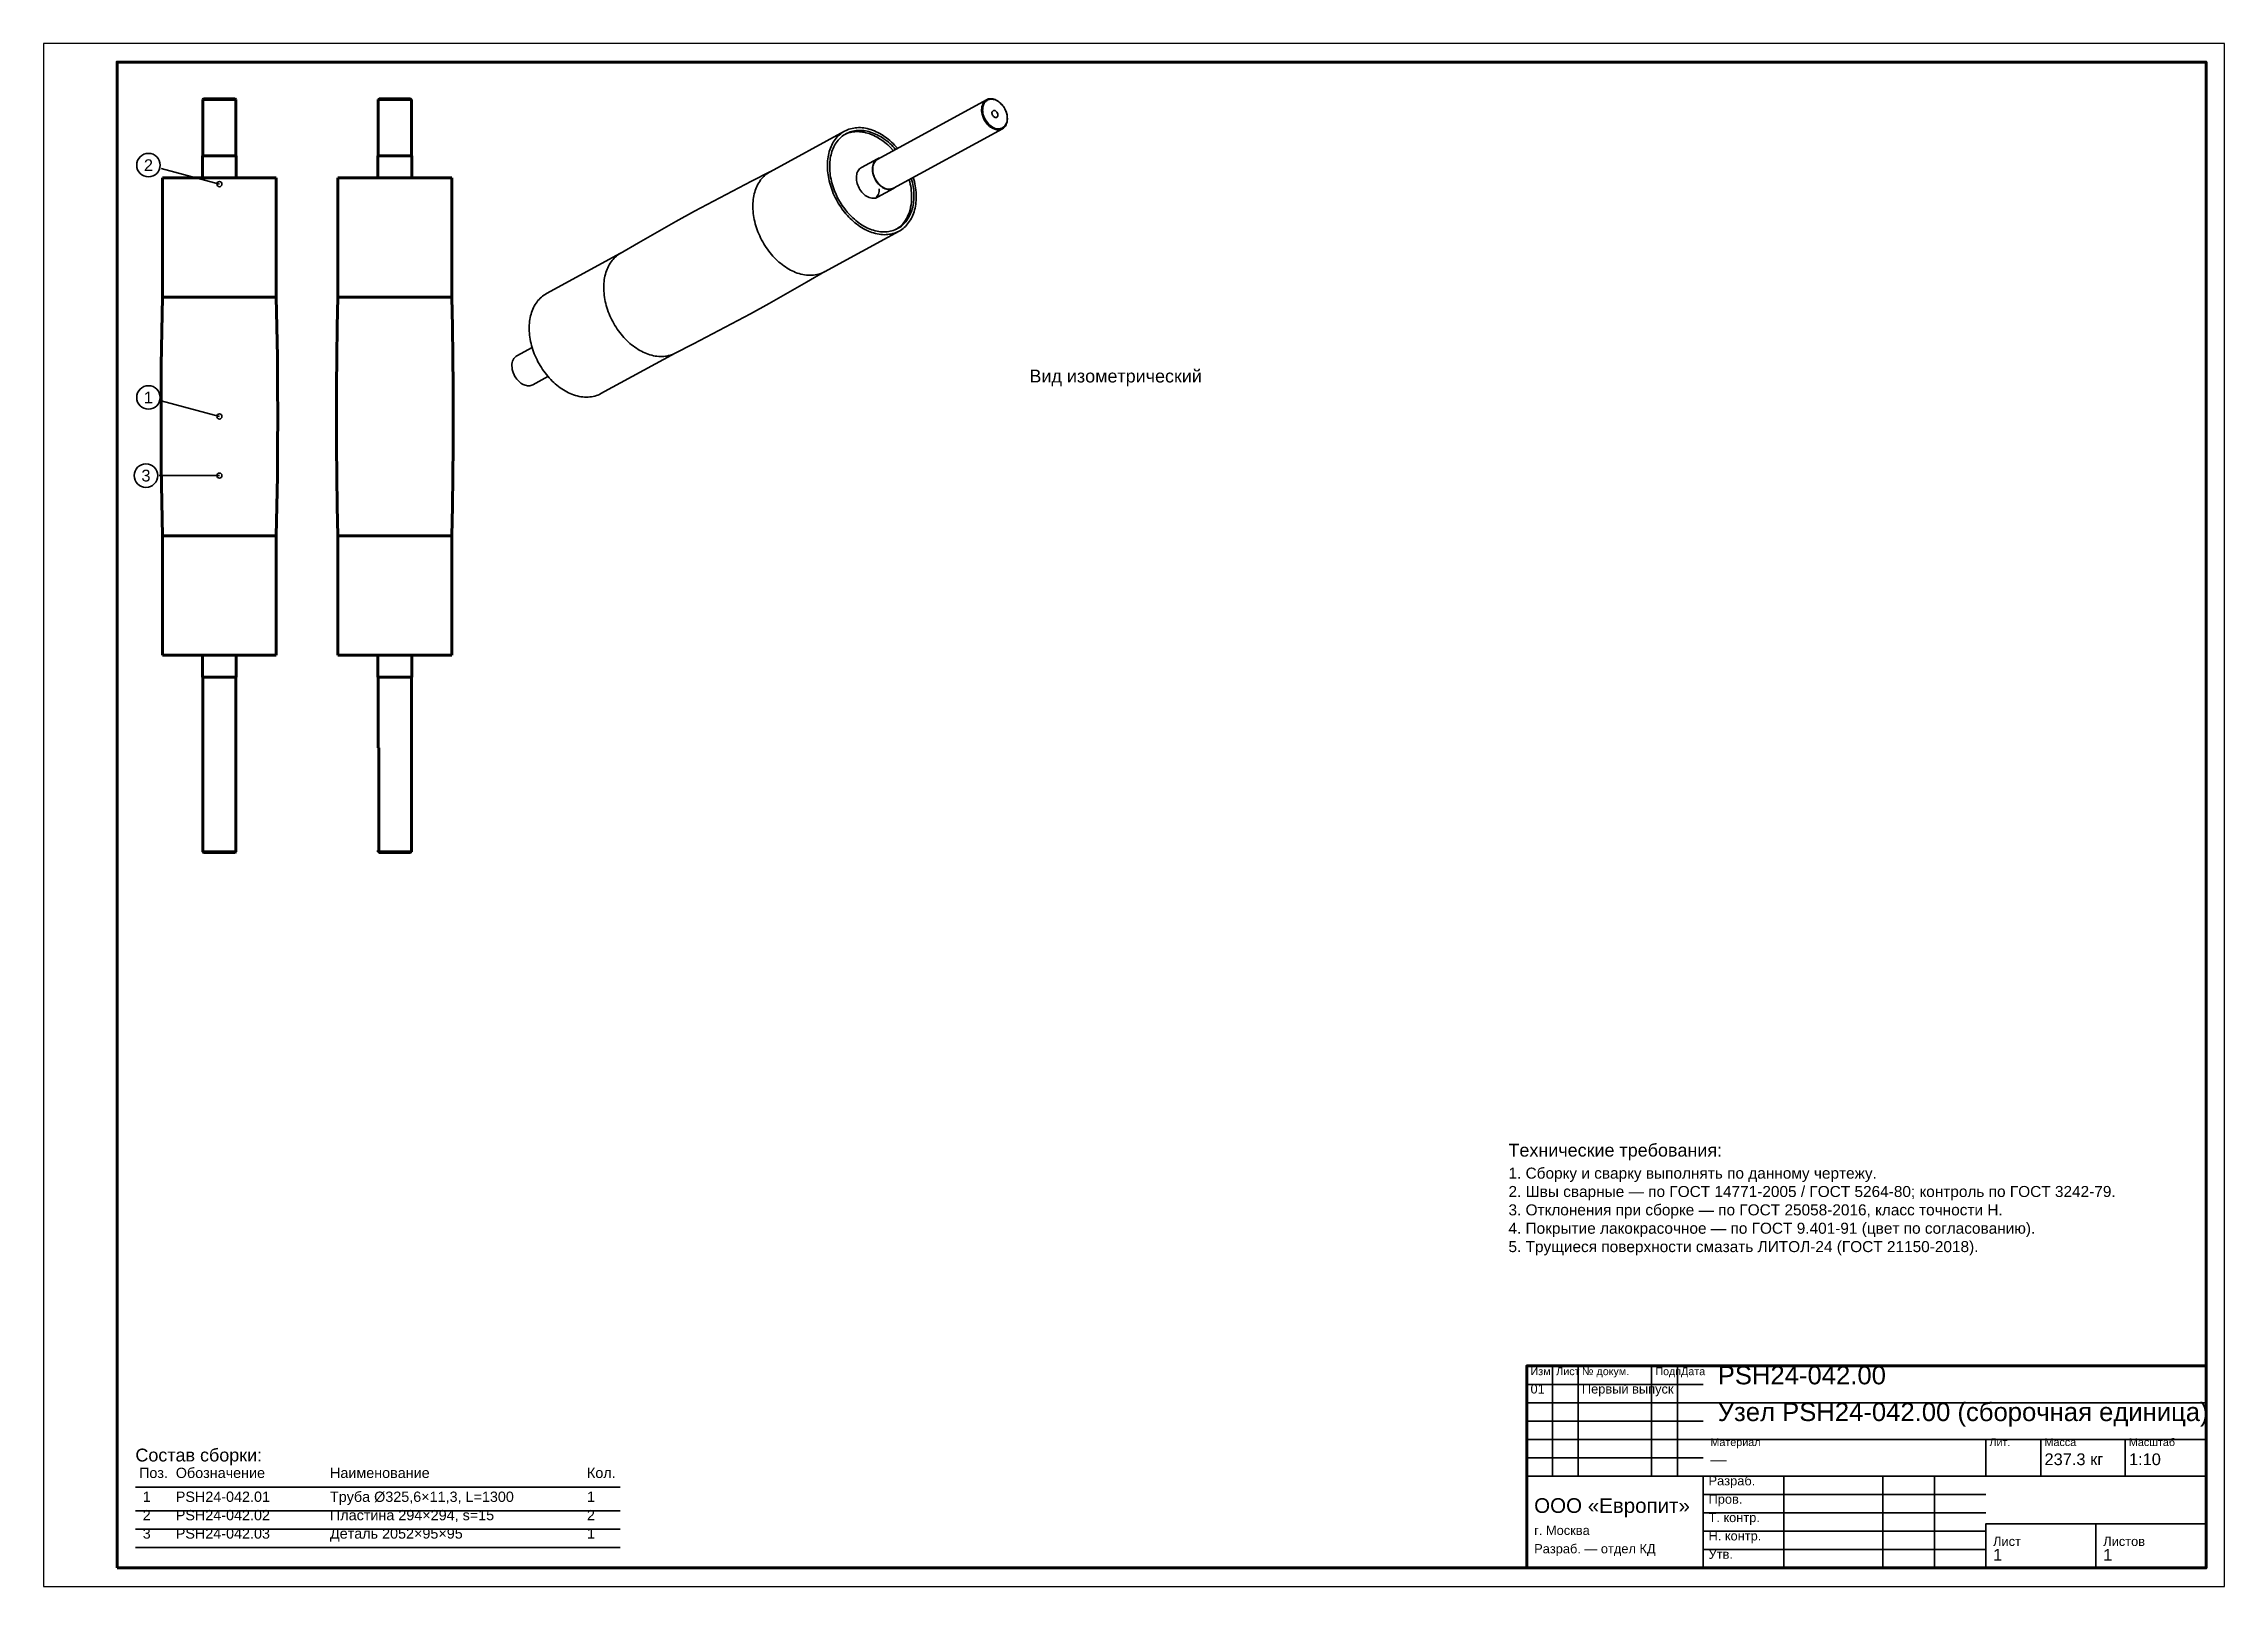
# Model space of a CAD drawing. Header units: millimetres. Extents: x 0 to 594, y 0 to 420.
import ezdxf
from ezdxf.enums import TextEntityAlignment as Align

# ---------------------------------------------------------------- set-up
doc = ezdxf.new("R2010")
doc.units = ezdxf.units.MM
doc.styles.add('GOST', font='Arial')

msp = doc.modelspace()

# ---------------------------------------------------------------- texts
at = {"color": 7, "style": 'GOST'}
for s, p in [('2', (28.56, 386.93)), ('1', (28.56, 323.67)), ('3', (27.88, 302.4))]:
    msp.add_text(s, height=3.2, dxfattribs=at).set_placement(p, align=Align.MIDDLE)
at = {"color": 3, "style": 'GOST'}
for s, height, p in [('Вид изометрический', 3.5, (268.52, 327.75)), ('Технические требования:', 3.5, (399, 117)), ('1. Сборку и сварку выполнять по данному чертежу.', 3, (399, 111)), ('2. Швы сварные — по ГОСТ 14771-2005 / ГОСТ 5264-80; контроль по ГОСТ 3242-79.', 3, (399, 106)), ('3. Отклонения при сборке — по ГОСТ 25058-2016, класс точности Н.', 3, (399, 101)), ('4. Покрытие лакокрасочное — по ГОСТ 9.401-91 (цвет по согласованию).', 3, (399, 96)), ('5. Трущиеся поверхности смазать ЛИТОЛ-24 (ГОСТ 21150-2018).', 3, (399, 91)), ('Изм.', 2.1, (405, 57.5)), ('Лист', 2.1, (412, 57.5)), ('№ докум.', 2.1, (419, 57.5)), ('Подп.', 2.1, (439, 57.5)), ('Дата', 2.1, (446, 57.5)), ('PSH24-042.00', 5, (456, 55)), ('01', 2.5, (405, 52.5)), ('Первый выпуск', 2.5, (419, 52.5)), ('Узел PSH24-042.00 (сборочная единица)', 5, (456, 45)), ('Состав сборки:', 3.5, (25, 34)), ('Материал', 2.1, (454, 38.2)), ('Лит.', 2.1, (530, 38.2)), ('237.3 кг', 3.2, (545, 33)), ('Масса', 2.1, (545, 38.2)), ('Масштаб', 2.1, (568, 38.2)), ('1:10', 3.2, (568, 33)), ('Поз.', 2.8, (26, 29.5)), ('Обозначение', 2.8, (36, 29.5)), ('Наименование', 2.8, (78, 29.5)), ('Кол.', 2.8, (148, 29.5)), ('Разраб.', 2.5, (453.5, 27.5)), ('—', 3.2, (454, 33)), ('1', 2.8, (27, 23)), ('PSH24-042.01', 2.8, (36, 23)), ('Труба Ø325,6×11,3, L=1300', 2.8, (78, 23)), ('1', 2.8, (148, 23)), ('ООО «Европит»', 4, (406, 20)), ('Пров.', 2.5, (453.5, 22.5)), ('2', 2.8, (27, 18)), ('PSH24-042.02', 2.8, (36, 18)), ('Пластина 294×294, s=15', 2.8, (78, 18)), ('2', 2.8, (148, 18)), ('Т. контр.', 2.5, (453.5, 17.5)), ('3', 2.8, (27, 13)), ('PSH24-042.03', 2.8, (36, 13)), ('Деталь 2052×95×95', 2.8, (78, 13)), ('1', 2.8, (148, 13)), ('г. Москва', 2.5, (406, 14)), ('Н. контр.', 2.5, (453.5, 12.5)), ('Лист', 2.5, (531, 11)), ('Листов', 2.5, (561, 11)), ('Разраб. — отдел КД', 2.5, (406, 9)), ('Утв.', 2.5, (453.5, 7.5)), ('1', 3.2, (531, 7)), ('1', 3.2, (561, 7))]:
    msp.add_text(s, height=height, dxfattribs=at).set_placement(p)

# ---------------------------------------------------------------- linework, layer by layer
at = {"color": 1, "lineweight": 70}
for p, q in [((43.58, 405), (43.38, 404.8)), ((43.49, 404.8), (43.38, 404.8)), ((43.38, 389.5), (43.38, 404.8)), ((43.83, 404.8), (43.49, 404.8)), ((43.58, 405), (43.69, 405)), ((43.69, 405), (44.01, 405)), ((44.36, 404.8), (43.83, 404.8)), ((44.01, 405), (44.52, 405)), ((45.08, 404.8), (44.36, 404.8)), ((44.52, 405), (45.2, 405)), ((45.93, 404.8), (45.08, 404.8)), ((45.2, 405), (46.02, 405)), ((46.88, 404.8), (45.93, 404.8)), ((46.02, 405), (46.93, 405)), ((47.88, 404.8), (46.88, 404.8)), ((46.93, 405), (47.88, 405)), ((47.88, 405), (48.84, 405)), ((48.88, 404.8), (47.88, 404.8)), ((48.84, 405), (49.75, 405)), ((49.83, 404.8), (48.88, 404.8)), ((49.75, 405), (50.56, 405)), ((50.69, 404.8), (49.83, 404.8)), ((50.56, 405), (51.24, 405)), ((51.4, 404.8), (50.69, 404.8)), ((51.24, 405), (51.76, 405)), ((51.94, 404.8), (51.4, 404.8)), ((51.76, 405), (52.07, 405)), ((52.27, 404.8), (51.94, 404.8)), ((52.07, 405), (52.18, 405)), ((52.38, 404.8), (52.18, 405)), ((52.38, 404.8), (52.27, 404.8)), ((52.38, 404.8), (52.38, 389.5)), ((91.36, 405), (91.16, 404.8)), ((91.19, 404.8), (91.16, 404.8)), ((91.16, 404.8), (91.16, 389.5)), ((91.27, 404.8), (91.19, 404.8)), ((91.41, 404.8), (91.27, 404.8)), ((91.36, 405), (91.47, 405)), ((91.61, 404.8), (91.41, 404.8)), ((91.47, 405), (91.79, 405)), ((91.85, 404.8), (91.61, 404.8)), ((91.79, 405), (92.3, 405)), ((92.14, 404.8), (91.85, 404.8)), ((92.48, 404.8), (92.14, 404.8)), ((92.3, 405), (92.98, 405)), ((92.86, 404.8), (92.48, 404.8)), ((93.27, 404.8), (92.86, 404.8)), ((92.98, 405), (93.8, 405)), ((93.71, 404.8), (93.27, 404.8)), ((94.18, 404.8), (93.71, 404.8)), ((93.8, 405), (94.71, 405)), ((94.66, 404.8), (94.18, 404.8)), ((95.16, 404.8), (94.66, 404.8)), ((94.71, 405), (95.66, 405)), ((95.66, 404.8), (95.16, 404.8)), ((95.66, 405), (96.62, 405)), ((96.17, 404.8), (95.66, 404.8)), ((96.66, 404.8), (96.17, 404.8)), ((96.62, 405), (97.53, 405)), ((97.15, 404.8), (96.66, 404.8)), ((97.61, 404.8), (97.15, 404.8)), ((97.53, 405), (98.34, 405)), ((98.06, 404.8), (97.61, 404.8)), ((98.47, 404.8), (98.06, 404.8)), ((98.34, 405), (99.02, 405)), ((98.84, 404.8), (98.47, 404.8)), ((99.18, 404.8), (98.84, 404.8)), ((99.02, 405), (99.54, 405)), ((99.47, 404.8), (99.18, 404.8)), ((99.72, 404.8), (99.47, 404.8)), ((99.54, 405), (99.85, 405)), ((99.91, 404.8), (99.72, 404.8)), ((99.85, 405), (99.96, 405)), ((100.05, 404.8), (99.91, 404.8)), ((99.96, 405), (100.16, 404.8)), ((100.13, 404.8), (100.05, 404.8)), ((100.16, 404.8), (100.13, 404.8)), ((100.16, 404.8), (100.16, 389.5)), ((43.28, 389.5), (43.4, 389.5)), ((43.28, 383.5), (43.28, 389.5)), ((43.4, 389.5), (43.74, 389.5)), ((43.74, 389.5), (44.29, 389.5)), ((44.29, 389.5), (45.01, 389.5)), ((45.01, 389.5), (45.89, 389.5)), ((45.89, 389.5), (46.86, 389.5)), ((46.86, 389.5), (47.88, 389.5)), ((47.88, 389.5), (48.91, 389.5)), ((48.91, 389.5), (49.88, 389.5)), ((49.88, 389.5), (50.75, 389.5)), ((50.75, 389.5), (51.48, 389.5)), ((51.48, 389.5), (52.03, 389.5)), ((52.03, 389.5), (52.37, 389.5)), ((52.37, 389.5), (52.48, 389.5)), ((52.48, 389.5), (52.48, 383.5)), ((91.06, 389.5), (91.09, 389.5)), ((91.06, 389.5), (91.06, 383.5)), ((91.09, 389.5), (91.18, 389.5)), ((91.18, 389.5), (91.32, 389.5)), ((91.32, 389.5), (91.52, 389.5)), ((91.52, 389.5), (91.77, 389.5)), ((91.77, 389.5), (92.07, 389.5)), ((92.07, 389.5), (92.41, 389.5)), ((92.41, 389.5), (92.79, 389.5)), ((92.79, 389.5), (93.21, 389.5)), ((93.21, 389.5), (93.67, 389.5)), ((93.67, 389.5), (94.14, 389.5)), ((94.14, 389.5), (94.64, 389.5)), ((94.64, 389.5), (95.15, 389.5)), ((95.15, 389.5), (95.66, 389.5)), ((95.66, 389.5), (96.18, 389.5)), ((96.18, 389.5), (96.69, 389.5)), ((96.69, 389.5), (97.18, 389.5)), ((97.18, 389.5), (97.66, 389.5)), ((97.66, 389.5), (98.11, 389.5)), ((98.11, 389.5), (98.53, 389.5)), ((98.53, 389.5), (98.91, 389.5)), ((98.91, 389.5), (99.26, 389.5)), ((99.26, 389.5), (99.56, 389.5)), ((99.56, 389.5), (99.81, 389.5)), ((99.81, 389.5), (100, 389.5)), ((100, 389.5), (100.15, 389.5)), ((100.15, 389.5), (100.23, 389.5)), ((100.23, 389.5), (100.26, 389.5)), ((100.26, 389.5), (100.26, 383.5)), ((32.48, 383.5), (32.38, 383.5)), ((32.38, 351), (32.38, 383.5)), ((32.77, 383.5), (32.48, 383.5)), ((33.25, 383.5), (32.77, 383.5)), ((33.92, 383.5), (33.25, 383.5)), ((34.76, 383.5), (33.92, 383.5)), ((35.76, 383.5), (34.76, 383.5)), ((36.92, 383.5), (35.76, 383.5)), ((38.22, 383.5), (36.92, 383.5)), ((39.64, 383.5), (38.22, 383.5)), ((41.16, 383.5), (39.64, 383.5)), ((42.76, 383.5), (41.16, 383.5)), ((44.43, 383.5), (42.76, 383.5)), ((46.15, 383.5), (44.43, 383.5)), ((47.88, 383.5), (46.15, 383.5)), ((49.62, 383.5), (47.88, 383.5)), ((51.33, 383.5), (49.62, 383.5)), ((53, 383.5), (51.33, 383.5)), ((54.61, 383.5), (53, 383.5)), ((56.13, 383.5), (54.61, 383.5)), ((57.55, 383.5), (56.13, 383.5)), ((58.84, 383.5), (57.55, 383.5)), ((60, 383.5), (58.84, 383.5)), ((61.01, 383.5), (60, 383.5)), ((61.85, 383.5), (61.01, 383.5)), ((62.51, 383.5), (61.85, 383.5)), ((62.99, 383.5), (62.51, 383.5)), ((63.28, 383.5), (62.99, 383.5)), ((63.38, 383.5), (63.28, 383.5)), ((63.38, 351), (63.38, 383.5)), ((80.55, 383.5), (80.16, 383.5)), ((80.16, 351), (80.16, 383.5)), ((81.7, 383.5), (80.55, 383.5)), ((83.54, 383.5), (81.7, 383.5)), ((86, 383.5), (83.54, 383.5)), ((88.94, 383.5), (86, 383.5)), ((92.21, 383.5), (88.94, 383.5)), ((95.66, 383.5), (92.21, 383.5)), ((99.11, 383.5), (95.66, 383.5)), ((102.39, 383.5), (99.11, 383.5)), ((105.33, 383.5), (102.39, 383.5)), ((107.78, 383.5), (105.33, 383.5)), ((109.63, 383.5), (107.78, 383.5)), ((110.77, 383.5), (109.63, 383.5)), ((111.16, 383.5), (110.77, 383.5)), ((111.16, 383.5), (111.16, 351)), ((32.38, 351), (32.19, 341.72)), ((32.48, 351), (32.38, 351)), ((32.77, 351), (32.48, 351)), ((33.25, 351), (32.77, 351)), ((33.92, 351), (33.25, 351)), ((34.76, 351), (33.92, 351)), ((35.76, 351), (34.76, 351)), ((36.92, 351), (35.76, 351)), ((38.22, 351), (36.92, 351)), ((39.64, 351), (38.22, 351)), ((41.16, 351), (39.64, 351)), ((42.76, 351), (41.16, 351)), ((44.43, 351), (42.76, 351)), ((46.15, 351), (44.43, 351)), ((47.88, 351), (46.15, 351)), ((49.62, 351), (47.88, 351)), ((51.33, 351), (49.62, 351)), ((53, 351), (51.33, 351)), ((54.61, 351), (53, 351)), ((56.13, 351), (54.61, 351)), ((57.55, 351), (56.13, 351)), ((58.84, 351), (57.55, 351)), ((60, 351), (58.84, 351)), ((61.01, 351), (60, 351)), ((61.85, 351), (61.01, 351)), ((62.51, 351), (61.85, 351)), ((62.99, 351), (62.51, 351)), ((63.28, 351), (62.99, 351)), ((63.38, 351), (63.28, 351)), ((63.55, 342.88), (63.38, 351)), ((79.99, 342.88), (80.16, 351)), ((80.26, 351), (80.16, 351)), ((80.55, 351), (80.26, 351)), ((81.03, 351), (80.55, 351)), ((81.7, 351), (81.03, 351)), ((82.54, 351), (81.7, 351)), ((83.54, 351), (82.54, 351)), ((84.7, 351), (83.54, 351)), ((86, 351), (84.7, 351)), ((87.42, 351), (86, 351)), ((88.94, 351), (87.42, 351)), ((90.54, 351), (88.94, 351)), ((92.21, 351), (90.54, 351)), ((93.93, 351), (92.21, 351)), ((95.66, 351), (93.93, 351)), ((97.4, 351), (95.66, 351)), ((99.11, 351), (97.4, 351)), ((100.78, 351), (99.11, 351)), ((102.39, 351), (100.78, 351)), ((103.91, 351), (102.39, 351)), ((105.33, 351), (103.91, 351)), ((106.62, 351), (105.33, 351)), ((107.78, 351), (106.62, 351)), ((108.79, 351), (107.78, 351)), ((109.63, 351), (108.79, 351)), ((110.29, 351), (109.63, 351)), ((110.77, 351), (110.29, 351)), ((111.06, 351), (110.77, 351)), ((111.16, 351), (111.06, 351)), ((111.16, 351), (111.33, 342.88)), ((32.19, 341.72), (32.06, 332.43)), ((63.67, 334.75), (63.55, 342.88)), ((79.87, 334.75), (79.99, 342.88)), ((111.33, 342.88), (111.45, 334.75)), ((63.75, 326.63), (63.67, 334.75)), ((79.8, 326.63), (79.87, 334.75)), ((111.45, 334.75), (111.53, 326.63)), ((32.06, 332.43), (32, 323.14)), ((32, 323.14), (32, 313.86)), ((63.77, 318.5), (63.75, 326.63)), ((79.77, 318.5), (79.8, 326.63)), ((111.53, 326.63), (111.55, 318.5)), ((63.75, 310.37), (63.77, 318.5)), ((79.8, 310.37), (79.77, 318.5)), ((111.55, 318.5), (111.53, 310.37)), ((32, 313.86), (32.06, 304.57)), ((63.67, 302.25), (63.75, 310.37)), ((79.87, 302.25), (79.8, 310.37)), ((111.53, 310.37), (111.45, 302.25)), ((32.06, 304.57), (32.19, 295.28)), ((63.55, 294.12), (63.67, 302.25)), ((79.99, 294.12), (79.87, 302.25)), ((111.45, 302.25), (111.33, 294.12)), ((32.19, 295.28), (32.38, 286)), ((63.38, 286), (63.55, 294.12)), ((80.16, 286), (79.99, 294.12)), ((111.33, 294.12), (111.16, 286)), ((32.48, 286), (32.38, 286)), ((32.38, 253.5), (32.38, 286)), ((32.77, 286), (32.48, 286)), ((33.25, 286), (32.77, 286)), ((33.92, 286), (33.25, 286)), ((34.76, 286), (33.92, 286)), ((35.76, 286), (34.76, 286)), ((36.92, 286), (35.76, 286)), ((38.22, 286), (36.92, 286)), ((39.64, 286), (38.22, 286)), ((41.16, 286), (39.64, 286)), ((42.76, 286), (41.16, 286)), ((44.43, 286), (42.76, 286)), ((46.15, 286), (44.43, 286)), ((47.88, 286), (46.15, 286)), ((49.62, 286), (47.88, 286)), ((51.33, 286), (49.62, 286)), ((53, 286), (51.33, 286)), ((54.61, 286), (53, 286)), ((56.13, 286), (54.61, 286)), ((57.55, 286), (56.13, 286)), ((58.84, 286), (57.55, 286)), ((60, 286), (58.84, 286)), ((61.01, 286), (60, 286)), ((61.85, 286), (61.01, 286)), ((62.51, 286), (61.85, 286)), ((62.99, 286), (62.51, 286)), ((63.28, 286), (62.99, 286)), ((63.38, 286), (63.28, 286)), ((63.38, 253.5), (63.38, 286)), ((80.26, 286), (80.16, 286)), ((80.16, 253.5), (80.16, 286)), ((80.55, 286), (80.26, 286)), ((81.03, 286), (80.55, 286)), ((81.7, 286), (81.03, 286)), ((82.54, 286), (81.7, 286)), ((83.54, 286), (82.54, 286)), ((84.7, 286), (83.54, 286)), ((86, 286), (84.7, 286)), ((87.42, 286), (86, 286)), ((88.94, 286), (87.42, 286)), ((90.54, 286), (88.94, 286)), ((92.21, 286), (90.54, 286)), ((93.93, 286), (92.21, 286)), ((95.66, 286), (93.93, 286)), ((97.4, 286), (95.66, 286)), ((99.11, 286), (97.4, 286)), ((100.78, 286), (99.11, 286)), ((102.39, 286), (100.78, 286)), ((103.91, 286), (102.39, 286)), ((105.33, 286), (103.91, 286)), ((106.62, 286), (105.33, 286)), ((107.78, 286), (106.62, 286)), ((108.79, 286), (107.78, 286)), ((109.63, 286), (108.79, 286)), ((110.29, 286), (109.63, 286)), ((110.77, 286), (110.29, 286)), ((111.06, 286), (110.77, 286)), ((111.16, 286), (111.06, 286)), ((111.16, 286), (111.16, 253.5)), ((32.48, 253.5), (32.38, 253.5)), ((32.77, 253.5), (32.48, 253.5)), ((33.25, 253.5), (32.77, 253.5)), ((33.92, 253.5), (33.25, 253.5)), ((34.76, 253.5), (33.92, 253.5)), ((35.76, 253.5), (34.76, 253.5)), ((36.92, 253.5), (35.76, 253.5)), ((38.22, 253.5), (36.92, 253.5)), ((39.64, 253.5), (38.22, 253.5)), ((41.16, 253.5), (39.64, 253.5)), ((42.76, 253.5), (41.16, 253.5)), ((44.43, 253.5), (42.76, 253.5)), ((43.28, 247.5), (43.28, 253.5)), ((46.15, 253.5), (44.43, 253.5)), ((47.88, 253.5), (46.15, 253.5)), ((49.62, 253.5), (47.88, 253.5)), ((51.33, 253.5), (49.62, 253.5)), ((53, 253.5), (51.33, 253.5)), ((52.48, 253.5), (52.48, 247.5)), ((54.61, 253.5), (53, 253.5)), ((56.13, 253.5), (54.61, 253.5)), ((57.55, 253.5), (56.13, 253.5)), ((58.84, 253.5), (57.55, 253.5)), ((60, 253.5), (58.84, 253.5)), ((61.01, 253.5), (60, 253.5)), ((61.85, 253.5), (61.01, 253.5)), ((62.51, 253.5), (61.85, 253.5)), ((62.99, 253.5), (62.51, 253.5)), ((63.28, 253.5), (62.99, 253.5)), ((63.38, 253.5), (63.28, 253.5)), ((80.55, 253.5), (80.16, 253.5)), ((81.7, 253.5), (80.55, 253.5)), ((83.54, 253.5), (81.7, 253.5)), ((86, 253.5), (83.54, 253.5)), ((88.94, 253.5), (86, 253.5)), ((92.21, 253.5), (88.94, 253.5)), ((91.06, 253.5), (91.06, 247.5)), ((95.66, 253.5), (92.21, 253.5)), ((99.11, 253.5), (95.66, 253.5)), ((102.39, 253.5), (99.11, 253.5)), ((100.26, 253.5), (100.26, 247.5)), ((105.33, 253.5), (102.39, 253.5)), ((107.78, 253.5), (105.33, 253.5)), ((109.63, 253.5), (107.78, 253.5)), ((110.77, 253.5), (109.63, 253.5)), ((111.16, 253.5), (110.77, 253.5)), ((43.28, 247.5), (43.4, 247.5)), ((43.38, 200), (43.38, 247.5)), ((43.4, 247.5), (43.74, 247.5)), ((43.74, 247.5), (44.29, 247.5)), ((44.29, 247.5), (45.01, 247.5)), ((45.01, 247.5), (45.89, 247.5)), ((45.89, 247.5), (46.86, 247.5)), ((46.86, 247.5), (47.88, 247.5)), ((47.88, 247.5), (48.91, 247.5)), ((48.91, 247.5), (49.88, 247.5)), ((49.88, 247.5), (50.75, 247.5)), ((50.75, 247.5), (51.48, 247.5)), ((51.48, 247.5), (52.03, 247.5)), ((52.03, 247.5), (52.37, 247.5)), ((52.37, 247.5), (52.48, 247.5)), ((52.38, 247.5), (52.38, 200)), ((91.06, 247.5), (91.09, 247.5)), ((91.09, 247.5), (91.18, 247.5)), ((91.16, 247.5), (91.16, 228.3)), ((91.18, 247.5), (91.32, 247.5)), ((91.32, 247.5), (91.52, 247.5)), ((91.52, 247.5), (91.77, 247.5)), ((91.77, 247.5), (92.07, 247.5)), ((92.07, 247.5), (92.41, 247.5)), ((92.41, 247.5), (92.79, 247.5)), ((92.79, 247.5), (93.21, 247.5)), ((93.21, 247.5), (93.67, 247.5)), ((93.67, 247.5), (94.14, 247.5)), ((94.14, 247.5), (94.64, 247.5)), ((94.64, 247.5), (95.15, 247.5)), ((95.15, 247.5), (95.66, 247.5)), ((95.66, 247.5), (96.18, 247.5)), ((96.18, 247.5), (96.69, 247.5)), ((96.69, 247.5), (97.18, 247.5)), ((97.18, 247.5), (97.66, 247.5)), ((97.66, 247.5), (98.11, 247.5)), ((98.11, 247.5), (98.53, 247.5)), ((98.53, 247.5), (98.91, 247.5)), ((98.91, 247.5), (99.26, 247.5)), ((99.26, 247.5), (99.56, 247.5)), ((99.56, 247.5), (99.81, 247.5)), ((99.81, 247.5), (100, 247.5)), ((100, 247.5), (100.15, 247.5)), ((100.15, 247.5), (100.23, 247.5)), ((100.16, 247.5), (100.16, 200)), ((100.23, 247.5), (100.26, 247.5)), ((91.17, 228.3), (91.16, 228.3)), ((91.16, 228.3), (91.16, 228.3)), ((91.18, 228.3), (91.17, 228.3)), ((91.17, 228.3), (91.17, 228.3)), ((91.19, 228.3), (91.18, 228.3)), ((91.18, 228.3), (91.18, 228.3)), ((91.21, 228.3), (91.19, 228.3)), ((91.22, 228.3), (91.21, 228.3)), ((91.24, 228.3), (91.22, 228.3)), ((91.25, 228.3), (91.24, 228.3)), ((91.27, 228.3), (91.25, 228.3)), ((91.29, 228.3), (91.27, 228.3)), ((91.31, 228.3), (91.29, 228.3)), ((91.34, 228.3), (91.31, 228.3)), ((91.34, 200.3), (91.34, 228.3)), ((43.38, 200), (43.49, 200)), ((43.58, 199.8), (43.38, 200)), ((43.49, 200), (43.83, 200)), ((43.69, 199.8), (43.58, 199.8)), ((44.01, 199.8), (43.69, 199.8)), ((43.83, 200), (44.36, 200)), ((44.52, 199.8), (44.01, 199.8)), ((44.36, 200), (45.08, 200)), ((45.2, 199.8), (44.52, 199.8)), ((45.08, 200), (45.93, 200)), ((46.02, 199.8), (45.2, 199.8)), ((45.93, 200), (46.88, 200)), ((46.93, 199.8), (46.02, 199.8)), ((46.88, 200), (47.88, 200)), ((47.88, 199.8), (46.93, 199.8)), ((47.88, 200), (48.88, 200)), ((48.84, 199.8), (47.88, 199.8)), ((49.75, 199.8), (48.84, 199.8)), ((48.88, 200), (49.83, 200)), ((50.56, 199.8), (49.75, 199.8)), ((49.83, 200), (50.69, 200)), ((51.24, 199.8), (50.56, 199.8)), ((50.69, 200), (51.4, 200)), ((51.76, 199.8), (51.24, 199.8)), ((51.4, 200), (51.94, 200)), ((52.07, 199.8), (51.76, 199.8)), ((51.94, 200), (52.27, 200)), ((52.18, 199.8), (52.07, 199.8)), ((52.18, 199.8), (52.38, 200)), ((52.27, 200), (52.38, 200)), ((91.16, 200.3), (91.16, 200.3)), ((91.16, 200.3), (91.17, 200.3)), ((91.16, 200.3), (91.16, 200)), ((91.16, 200), (91.19, 200)), ((91.36, 199.8), (91.16, 200)), ((91.17, 200.3), (91.17, 200.3)), ((91.17, 200.3), (91.18, 200.3)), ((91.18, 200.3), (91.18, 200.3)), ((91.18, 200.3), (91.19, 200.3)), ((91.19, 200.3), (91.21, 200.3)), ((91.19, 200), (91.27, 200)), ((91.21, 200.3), (91.22, 200.3)), ((91.22, 200.3), (91.24, 200.3)), ((91.24, 200.3), (91.25, 200.3)), ((91.25, 200.3), (91.27, 200.3)), ((91.27, 200.3), (91.29, 200.3)), ((91.27, 200), (91.41, 200)), ((91.29, 200.3), (91.31, 200.3)), ((91.31, 200.3), (91.34, 200.3)), ((91.47, 199.8), (91.36, 199.8)), ((91.41, 200), (91.61, 200)), ((91.79, 199.8), (91.47, 199.8)), ((91.61, 200), (91.85, 200)), ((92.3, 199.8), (91.79, 199.8)), ((91.85, 200), (92.14, 200)), ((92.14, 200), (92.48, 200)), ((92.98, 199.8), (92.3, 199.8)), ((92.48, 200), (92.86, 200)), ((92.86, 200), (93.27, 200)), ((93.8, 199.8), (92.98, 199.8)), ((93.27, 200), (93.71, 200)), ((93.71, 200), (94.18, 200)), ((94.71, 199.8), (93.8, 199.8)), ((94.18, 200), (94.66, 200)), ((94.66, 200), (95.16, 200)), ((95.66, 199.8), (94.71, 199.8)), ((95.16, 200), (95.66, 200)), ((95.66, 200), (96.17, 200)), ((96.62, 199.8), (95.66, 199.8)), ((96.17, 200), (96.66, 200)), ((97.53, 199.8), (96.62, 199.8)), ((96.66, 200), (97.15, 200)), ((97.15, 200), (97.61, 200)), ((98.34, 199.8), (97.53, 199.8)), ((97.61, 200), (98.06, 200)), ((98.06, 200), (98.47, 200)), ((99.02, 199.8), (98.34, 199.8)), ((98.47, 200), (98.84, 200)), ((98.84, 200), (99.18, 200)), ((99.54, 199.8), (99.02, 199.8)), ((99.18, 200), (99.47, 200)), ((99.47, 200), (99.72, 200)), ((99.85, 199.8), (99.54, 199.8)), ((99.72, 200), (99.91, 200)), ((99.96, 199.8), (99.85, 199.8)), ((99.91, 200), (100.05, 200)), ((99.96, 199.8), (100.16, 200)), ((100.05, 200), (100.13, 200)), ((100.13, 200), (100.16, 200))]:
    msp.add_line(p, q, dxfattribs=at)
at = {"color": 1, "lineweight": 35}
for p, q in [((227.18, 388.56), (256.85, 404.72)), ((255.85, 403.65), (256.04, 403.98)), ((256.04, 403.98), (256.28, 404.28)), ((256.32, 403.94), (256.2, 403.75)), ((256.28, 404.28), (256.55, 404.52)), ((256.46, 404.12), (256.32, 403.94)), ((256.62, 404.28), (256.46, 404.12)), ((256.55, 404.52), (256.85, 404.72)), ((256.79, 404.43), (256.62, 404.28)), ((256.97, 404.55), (256.79, 404.43)), ((256.85, 404.72), (257.1, 404.84)), ((257.16, 404.66), (256.97, 404.55)), ((257.1, 404.84), (257.37, 404.93)), ((257.37, 404.75), (257.16, 404.66)), ((257.37, 404.93), (257.66, 404.98)), ((257.58, 404.81), (257.37, 404.75)), ((257.8, 404.85), (257.58, 404.81)), ((257.66, 404.98), (257.95, 405)), ((258.03, 404.88), (257.8, 404.85)), ((257.95, 405), (258.25, 404.99)), ((258.26, 404.88), (258.03, 404.88)), ((258.25, 404.99), (258.55, 404.94)), ((258.5, 404.86), (258.26, 404.88)), ((258.74, 404.82), (258.5, 404.86)), ((258.55, 404.94), (258.86, 404.86)), ((258.98, 404.75), (258.74, 404.82)), ((258.86, 404.86), (259.17, 404.75)), ((259.23, 404.67), (258.98, 404.75)), ((259.17, 404.75), (259.48, 404.61)), ((259.47, 404.57), (259.23, 404.67)), ((259.71, 404.44), (259.47, 404.57)), ((259.48, 404.61), (259.79, 404.44)), ((259.95, 404.3), (259.71, 404.44)), ((259.79, 404.44), (260.09, 404.24)), ((260.19, 404.14), (259.95, 404.3)), ((260.09, 404.24), (260.38, 404.02)), ((260.41, 403.96), (260.19, 404.14)), ((260.38, 404.02), (260.66, 403.76)), ((260.64, 403.77), (260.41, 403.96)), ((255.49, 401.99), (255.51, 402.45)), ((255.5, 401.71), (255.49, 401.99)), ((255.52, 401.42), (255.5, 401.71)), ((255.51, 402.45), (255.58, 402.88)), ((255.57, 401.13), (255.52, 401.42)), ((255.63, 400.83), (255.57, 401.13)), ((255.58, 402.88), (255.69, 403.28)), ((255.79, 400.24), (255.63, 400.83)), ((255.69, 403.28), (255.85, 403.65)), ((255.78, 402.29), (255.77, 402.01)), ((255.77, 402.01), (255.79, 401.56)), ((255.81, 402.56), (255.78, 402.29)), ((255.79, 401.56), (255.86, 401.1)), ((256.02, 399.67), (255.79, 400.24)), ((255.85, 402.82), (255.81, 402.56)), ((255.91, 403.07), (255.85, 402.82)), ((255.86, 401.1), (255.96, 400.64)), ((255.99, 403.31), (255.91, 403.07)), ((255.96, 400.64), (256.11, 400.18)), ((256.09, 403.53), (255.99, 403.31)), ((256.31, 399.11), (256.02, 399.67)), ((256.2, 403.75), (256.09, 403.53)), ((256.11, 400.18), (256.3, 399.74)), ((256.3, 399.74), (256.53, 399.3)), ((256.65, 398.58), (256.31, 399.11)), ((256.53, 399.3), (256.78, 398.88)), ((257.03, 398.1), (256.65, 398.58)), ((256.78, 398.88), (257.07, 398.49)), ((257.46, 397.67), (257.03, 398.1)), ((257.07, 398.49), (257.39, 398.14)), ((257.39, 398.14), (257.72, 397.81)), ((258.36, 401.4), (258.32, 401.23)), ((258.32, 401.23), (258.32, 401.05)), ((258.32, 401.05), (258.35, 400.86)), ((258.35, 400.86), (258.4, 400.67)), ((258.42, 401.55), (258.36, 401.4)), ((258.4, 400.67), (258.49, 400.49)), ((258.52, 401.66), (258.42, 401.55)), ((258.49, 400.49), (258.6, 400.32)), ((258.63, 401.75), (258.52, 401.66)), ((258.6, 400.32), (258.73, 400.17)), ((258.73, 401.79), (258.63, 401.75)), ((258.83, 401.81), (258.73, 401.79)), ((258.73, 400.17), (258.87, 400.04)), ((258.93, 401.81), (258.83, 401.81)), ((258.87, 400.04), (259.03, 399.95)), ((259.05, 401.79), (258.93, 401.81)), ((259.03, 399.95), (259.19, 399.89)), ((259.16, 401.76), (259.05, 401.79)), ((259.27, 401.71), (259.16, 401.76)), ((259.19, 399.89), (259.34, 399.86)), ((259.49, 401.55), (259.27, 401.71)), ((259.34, 399.86), (259.49, 399.88)), ((259.67, 401.34), (259.49, 401.55)), ((259.49, 399.88), (259.62, 399.93)), ((259.62, 399.93), (259.76, 400.03)), ((259.82, 401.09), (259.67, 401.34)), ((259.76, 400.03), (259.86, 400.17)), ((259.91, 400.82), (259.82, 401.09)), ((259.86, 400.17), (259.92, 400.35)), ((259.94, 400.55), (259.91, 400.82)), ((259.92, 400.35), (259.94, 400.55)), ((260.85, 403.56), (260.64, 403.77)), ((260.66, 403.76), (260.93, 403.49)), ((261.05, 403.34), (260.85, 403.56)), ((260.93, 403.49), (261.18, 403.19)), ((261.25, 403.1), (261.05, 403.34)), ((261.18, 403.19), (261.42, 402.87)), ((261.43, 402.85), (261.25, 403.1)), ((261.42, 402.87), (261.42, 402.86)), ((261.43, 402.85), (261.42, 402.87)), ((261.62, 402.57), (261.43, 402.85)), ((261.78, 402.28), (261.62, 402.57)), ((261.93, 401.99), (261.78, 402.28)), ((262.07, 401.68), (261.93, 401.99)), ((262.04, 397.9), (262.21, 398.23)), ((262.23, 401.23), (262.07, 401.68)), ((262.07, 401.68), (262.08, 401.65)), ((262.07, 401.67), (262.08, 401.65)), ((262.08, 401.65), (262.27, 401.13)), ((262.31, 398.26), (262.16, 397.89)), ((262.21, 398.23), (262.34, 398.6)), ((262.36, 400.77), (262.23, 401.23)), ((262.27, 401.13), (262.41, 400.59)), ((262.43, 398.66), (262.31, 398.26)), ((262.34, 398.6), (262.43, 399)), ((262.44, 400.31), (262.36, 400.77)), ((262.41, 400.59), (262.49, 400.06)), ((262.43, 399), (262.48, 399.42)), ((262.49, 399.09), (262.43, 398.66)), ((262.48, 399.86), (262.44, 400.31)), ((262.48, 399.42), (262.48, 399.86)), ((262.49, 400.06), (262.52, 399.54)), ((262.52, 399.54), (262.49, 399.09)), ((218.17, 396.18), (197.87, 385.12)), ((214.66, 392.39), (214.47, 391.96)), ((214.87, 392.8), (214.66, 392.39)), ((215.1, 393.19), (214.87, 392.8)), ((215.34, 393.57), (215.1, 393.19)), ((215.43, 392.27), (215.23, 391.88)), ((215.6, 393.94), (215.34, 393.57)), ((215.64, 392.65), (215.43, 392.27)), ((215.87, 394.28), (215.6, 393.94)), ((215.87, 393), (215.64, 392.65)), ((216.16, 394.61), (215.87, 394.28)), ((216.12, 393.35), (215.87, 393)), ((216.38, 393.68), (216.12, 393.35)), ((216.46, 394.92), (216.16, 394.61)), ((216.65, 393.99), (216.38, 393.68)), ((216.78, 395.21), (216.46, 394.92)), ((216.93, 394.28), (216.65, 393.99)), ((217.11, 395.48), (216.78, 395.21)), ((217.23, 394.55), (216.93, 394.28)), ((217.45, 395.73), (217.11, 395.48)), ((217.54, 394.81), (217.23, 394.55)), ((217.8, 395.96), (217.45, 395.73)), ((217.87, 395.05), (217.54, 394.81)), ((218.17, 396.18), (217.8, 395.96)), ((218.2, 395.27), (217.87, 395.05)), ((218.56, 396.37), (218.17, 396.18)), ((218.55, 395.47), (218.2, 395.27)), ((218.24, 395.3), (218.6, 395.46)), ((218.91, 395.66), (218.55, 395.47)), ((218.95, 396.55), (218.56, 396.37)), ((218.6, 395.46), (218.97, 395.6)), ((219.29, 395.82), (218.91, 395.66)), ((219.36, 396.7), (218.95, 396.55)), ((218.97, 395.6), (219.35, 395.72)), ((219.67, 395.97), (219.29, 395.82)), ((219.35, 395.72), (219.74, 395.83)), ((219.78, 396.83), (219.36, 396.7)), ((220.06, 396.09), (219.67, 395.97)), ((219.74, 395.83), (220.14, 395.91)), ((220.21, 396.94), (219.78, 396.83)), ((220.46, 396.19), (220.06, 396.09)), ((220.14, 395.91), (220.54, 395.98)), ((220.65, 397.02), (220.21, 396.94)), ((220.87, 396.27), (220.46, 396.19)), ((220.54, 395.98), (220.95, 396.02)), ((221.09, 397.09), (220.65, 397.02)), ((221.28, 396.33), (220.87, 396.27)), ((220.95, 396.02), (221.36, 396.04)), ((221.54, 397.12), (221.09, 397.09)), ((221.71, 396.37), (221.28, 396.33)), ((221.36, 396.04), (221.78, 396.05)), ((222, 397.14), (221.54, 397.12)), ((222.14, 396.39), (221.71, 396.37)), ((221.78, 396.05), (222.21, 396.03)), ((222.47, 397.13), (222, 397.14)), ((222.57, 396.38), (222.14, 396.39)), ((222.21, 396.03), (222.64, 395.99)), ((222.93, 397.1), (222.47, 397.13)), ((223.01, 396.36), (222.57, 396.38)), ((222.64, 395.99), (223.07, 395.93)), ((223.41, 397.05), (222.93, 397.1)), ((223.45, 396.31), (223.01, 396.36)), ((223.07, 395.93), (223.5, 395.86)), ((223.88, 396.97), (223.41, 397.05)), ((223.89, 396.24), (223.45, 396.31)), ((223.5, 395.86), (223.94, 395.76)), ((224.36, 396.87), (223.88, 396.97)), ((224.34, 396.15), (223.89, 396.24)), ((223.94, 395.76), (224.38, 395.64)), ((224.79, 396.04), (224.34, 396.15)), ((224.84, 396.75), (224.36, 396.87)), ((224.38, 395.64), (224.82, 395.5)), ((225.24, 395.91), (224.79, 396.04)), ((224.82, 395.5), (225.26, 395.35)), ((225.33, 396.6), (224.84, 396.75)), ((225.7, 395.76), (225.24, 395.91)), ((225.26, 395.35), (225.7, 395.17)), ((225.81, 396.43), (225.33, 396.6)), ((226.15, 395.58), (225.7, 395.76)), ((225.7, 395.17), (226.13, 394.98)), ((226.29, 396.24), (225.81, 396.43)), ((226.13, 394.98), (226.57, 394.76)), ((226.6, 395.39), (226.15, 395.58)), ((226.77, 396.03), (226.29, 396.24)), ((226.57, 394.76), (227, 394.53)), ((227.05, 395.18), (226.6, 395.39)), ((227.25, 395.8), (226.77, 396.03)), ((227, 394.53), (227.43, 394.28)), ((227.49, 394.94), (227.05, 395.18)), ((227.73, 395.55), (227.25, 395.8)), ((227.43, 394.28), (227.86, 394.01)), ((227.94, 394.69), (227.49, 394.94)), ((228.2, 395.27), (227.73, 395.55)), ((227.86, 394.01), (228.28, 393.73)), ((228.38, 394.42), (227.94, 394.69)), ((228.67, 394.98), (228.2, 395.27)), ((228.28, 393.73), (228.7, 393.43)), ((228.81, 394.13), (228.38, 394.42)), ((229.13, 394.66), (228.67, 394.98)), ((228.7, 393.43), (229.12, 393.11)), ((229.25, 393.83), (228.81, 394.13)), ((229.12, 393.11), (229.52, 392.77)), ((229.59, 394.33), (229.13, 394.66)), ((229.67, 393.5), (229.25, 393.83)), ((229.52, 392.77), (229.92, 392.42)), ((230.05, 393.98), (229.59, 394.33)), ((230.09, 393.16), (229.67, 393.5)), ((229.92, 392.42), (230.7, 391.68)), ((230.49, 393.61), (230.05, 393.98)), ((230.5, 392.8), (230.09, 393.16)), ((230.93, 393.22), (230.49, 393.61)), ((230.91, 392.43), (230.5, 392.8)), ((231.3, 392.04), (230.91, 392.43)), ((231.36, 392.81), (230.93, 393.22)), ((231.69, 391.64), (231.3, 392.04)), ((231.78, 392.39), (231.36, 392.81)), ((231.48, 380.65), (261.16, 396.82)), ((232.19, 391.95), (231.78, 392.39)), ((257.68, 397.48), (257.46, 397.67)), ((257.91, 397.3), (257.68, 397.48)), ((257.72, 397.81), (258.08, 397.53)), ((258.15, 397.14), (257.91, 397.3)), ((258.08, 397.53), (258.45, 397.28)), ((258.38, 397), (258.15, 397.14)), ((258.63, 396.87), (258.38, 397)), ((258.45, 397.28), (258.83, 397.09)), ((258.87, 396.77), (258.63, 396.87)), ((258.83, 397.09), (259.21, 396.94)), ((259.12, 396.68), (258.87, 396.77)), ((259.36, 396.62), (259.12, 396.68)), ((259.21, 396.94), (259.59, 396.84)), ((259.6, 396.57), (259.36, 396.62)), ((259.59, 396.84), (259.97, 396.8)), ((259.84, 396.54), (259.6, 396.57)), ((260.08, 396.54), (259.84, 396.54)), ((259.97, 396.8), (260.33, 396.8)), ((260.31, 396.55), (260.08, 396.54)), ((260.53, 396.59), (260.31, 396.55)), ((260.33, 396.8), (260.68, 396.86)), ((260.75, 396.65), (260.53, 396.59)), ((260.68, 396.86), (261.01, 396.97)), ((260.96, 396.72), (260.75, 396.65)), ((261.16, 396.82), (260.96, 396.72)), ((261.01, 396.97), (261.31, 397.14)), ((261.46, 397.01), (261.16, 396.82)), ((261.31, 397.14), (261.59, 397.34)), ((261.73, 397.26), (261.46, 397.01)), ((261.59, 397.34), (261.83, 397.6)), ((261.96, 397.55), (261.73, 397.26)), ((261.83, 397.6), (262.04, 397.9)), ((262.16, 397.89), (261.96, 397.55)), ((213.5, 387.59), (213.48, 387.05)), ((213.48, 387.05), (213.48, 386.51)), ((213.48, 386.51), (213.5, 385.97)), ((213.54, 388.11), (213.5, 387.59)), ((213.59, 388.63), (213.54, 388.11)), ((213.66, 389.14), (213.59, 388.63)), ((213.75, 389.64), (213.66, 389.14)), ((213.86, 390.13), (213.75, 389.64)), ((213.99, 390.61), (213.86, 390.13)), ((214.13, 391.07), (213.99, 390.61)), ((214.12, 387.33), (214.11, 386.82)), ((214.11, 386.82), (214.11, 386.31)), ((214.11, 386.31), (214.12, 385.79)), ((214.16, 387.83), (214.12, 387.33)), ((214.29, 391.53), (214.13, 391.07)), ((214.21, 388.32), (214.16, 387.83)), ((214.28, 388.8), (214.21, 388.32)), ((214.36, 389.28), (214.28, 388.8)), ((214.47, 391.96), (214.29, 391.53)), ((214.47, 389.74), (214.36, 389.28)), ((214.59, 390.19), (214.47, 389.74)), ((214.72, 390.63), (214.59, 390.19)), ((214.87, 391.06), (214.72, 390.63)), ((215.04, 391.48), (214.87, 391.06)), ((215.23, 391.88), (215.04, 391.48)), ((222.76, 386.26), (222.49, 386.09)), ((222.76, 386.26), (227.13, 388.65)), ((225.74, 385.97), (225.77, 386.37)), ((225.77, 386.37), (225.83, 386.75)), ((225.82, 385.94), (225.84, 386.33)), ((225.83, 386.75), (225.92, 387.11)), ((225.84, 386.33), (225.9, 386.7)), ((225.9, 386.7), (226, 387.05)), ((225.92, 387.11), (226.05, 387.44)), ((226, 387.05), (226.12, 387.38)), ((226.05, 387.44), (226.21, 387.75)), ((226.12, 387.38), (226.28, 387.68)), ((226.21, 387.75), (226.4, 388.02)), ((226.28, 387.68), (226.46, 387.95)), ((226.4, 388.02), (226.62, 388.27)), ((226.46, 387.95), (226.68, 388.19)), ((226.62, 388.27), (226.86, 388.47)), ((226.68, 388.19), (226.92, 388.39)), ((226.86, 388.47), (227.13, 388.65)), ((226.92, 388.39), (227.18, 388.56)), ((227.13, 388.65), (227.44, 388.78)), ((227.44, 388.78), (227.77, 388.88)), ((230.7, 391.68), (231.44, 390.88)), ((232.07, 391.22), (231.69, 391.64)), ((232.58, 391.5), (232.19, 391.95)), ((192.78, 382.54), (187.6, 379.86)), ((197.98, 385.18), (192.78, 382.54)), ((193.99, 380.47), (193.83, 380.01)), ((194.17, 380.91), (193.99, 380.47)), ((194.36, 381.33), (194.17, 380.91)), ((194.57, 381.74), (194.36, 381.33)), ((194.8, 382.14), (194.57, 381.74)), ((195.04, 382.51), (194.8, 382.14)), ((195.3, 382.88), (195.04, 382.51)), ((195.57, 383.22), (195.3, 382.88)), ((195.86, 383.55), (195.57, 383.22)), ((196.16, 383.86), (195.86, 383.55)), ((196.48, 384.15), (196.16, 383.86)), ((196.8, 384.42), (196.48, 384.15)), ((197.15, 384.67), (196.8, 384.42)), ((197.5, 384.91), (197.15, 384.67)), ((197.87, 385.12), (197.5, 384.91)), ((213.5, 385.97), (213.54, 385.41)), ((213.54, 385.41), (213.59, 384.86)), ((213.59, 384.86), (213.66, 384.3)), ((213.66, 384.3), (213.75, 383.73)), ((213.75, 383.73), (213.86, 383.17)), ((213.86, 383.17), (213.99, 382.61)), ((213.99, 382.61), (214.13, 382.04)), ((214.12, 385.79), (214.16, 385.27)), ((214.13, 382.04), (214.29, 381.48)), ((214.16, 385.27), (214.21, 384.74)), ((214.21, 384.74), (214.28, 384.21)), ((214.28, 384.21), (214.36, 383.67)), ((214.29, 381.48), (214.47, 380.91)), ((214.36, 383.67), (214.47, 383.14)), ((214.47, 383.14), (214.59, 382.6)), ((214.47, 380.91), (214.66, 380.35)), ((214.59, 382.6), (214.72, 382.07)), ((214.66, 380.35), (214.87, 379.8)), ((214.72, 382.07), (215.04, 381)), ((215.04, 381), (215.43, 379.94)), ((221.39, 383.99), (221.37, 383.59)), ((221.37, 383.59), (221.37, 383.18)), ((221.37, 383.18), (221.42, 382.76)), ((221.46, 384.37), (221.39, 383.99)), ((221.42, 382.76), (221.49, 382.34)), ((221.55, 384.72), (221.46, 384.37)), ((221.49, 382.34), (221.6, 381.92)), ((221.68, 385.06), (221.55, 384.72)), ((221.6, 381.92), (221.74, 381.5)), ((221.84, 385.36), (221.68, 385.06)), ((221.74, 381.5), (221.92, 381.08)), ((222.03, 385.64), (221.84, 385.36)), ((221.92, 381.08), (222.12, 380.68)), ((222.25, 385.88), (222.03, 385.64)), ((222.12, 380.68), (222.35, 380.29)), ((222.49, 386.09), (222.25, 385.88)), ((222.35, 380.29), (222.6, 379.92)), ((225.75, 385.56), (225.74, 385.97)), ((225.79, 385.15), (225.75, 385.56)), ((225.87, 384.72), (225.79, 385.15)), ((225.83, 385.54), (225.82, 385.94)), ((225.87, 385.13), (225.83, 385.54)), ((225.94, 384.72), (225.87, 385.13)), ((225.97, 384.3), (225.87, 384.72)), ((226.05, 384.31), (225.94, 384.72)), ((226.12, 383.88), (225.97, 384.3)), ((226.19, 383.89), (226.05, 384.31)), ((226.29, 383.46), (226.12, 383.88)), ((226.36, 383.49), (226.19, 383.89)), ((226.49, 383.06), (226.29, 383.46)), ((226.55, 383.09), (226.36, 383.49)), ((226.72, 382.67), (226.49, 383.06)), ((226.78, 382.71), (226.55, 383.09)), ((226.98, 382.3), (226.72, 382.67)), ((227.03, 382.35), (226.78, 382.71)), ((227.25, 381.95), (226.98, 382.3)), ((227.3, 382.01), (227.03, 382.35)), ((227.16, 378.18), (231.53, 380.57)), ((227.55, 381.63), (227.25, 381.95)), ((227.59, 381.7), (227.3, 382.01)), ((227.86, 381.34), (227.55, 381.63)), ((227.9, 381.41), (227.59, 381.7)), ((227.61, 380.46), (227.6, 380.08)), ((228.19, 381.08), (227.86, 381.34)), ((228.22, 381.15), (227.9, 381.41)), ((228.53, 380.85), (228.19, 381.08)), ((228.55, 380.93), (228.22, 381.15)), ((228.88, 380.66), (228.53, 380.85)), ((228.89, 380.74), (228.55, 380.93)), ((229.23, 380.5), (228.88, 380.66)), ((229.23, 380.59), (228.89, 380.74)), ((229.58, 380.48), (229.23, 380.59)), ((229.58, 380.39), (229.23, 380.5)), ((229.92, 380.41), (229.58, 380.48)), ((229.93, 380.31), (229.58, 380.39)), ((230.26, 380.38), (229.92, 380.41)), ((230.28, 380.28), (229.93, 380.31)), ((230.58, 380.39), (230.26, 380.38)), ((230.61, 380.29), (230.28, 380.28)), ((230.9, 380.44), (230.58, 380.39)), ((230.93, 380.34), (230.61, 380.29)), ((231.2, 380.53), (230.9, 380.44)), ((231.24, 380.43), (230.93, 380.34)), ((231.48, 380.65), (231.2, 380.53)), ((231.53, 380.57), (231.24, 380.43)), ((231.81, 380.75), (231.53, 380.57)), ((232.07, 380.97), (231.81, 380.75)), ((235.75, 382.98), (235.91, 382.38)), ((235.91, 382.38), (236.05, 381.77)), ((236.05, 381.77), (236.17, 381.17)), ((236.17, 381.17), (236.26, 380.57)), ((236.26, 380.57), (236.34, 379.98)), ((236.52, 382.77), (236.37, 383.32)), ((236.65, 382.23), (236.52, 382.77)), ((236.76, 381.69), (236.65, 382.23)), ((236.85, 381.14), (236.76, 381.69)), ((236.93, 380.6), (236.85, 381.14)), ((237.05, 383.02), (236.89, 383.6)), ((236.99, 380.07), (236.93, 380.6)), ((237.2, 382.44), (237.05, 383.02)), ((237.32, 381.86), (237.2, 382.44)), ((237.43, 381.28), (237.32, 381.86)), ((237.52, 380.7), (237.43, 381.28)), ((237.59, 380.12), (237.52, 380.7)), ((177.32, 374.37), (172.21, 371.56)), ((182.45, 377.14), (177.32, 374.37)), ((187.6, 379.86), (182.45, 377.14)), ((193.2, 376.53), (193.18, 376)), ((193.18, 376), (193.18, 375.45)), ((193.18, 375.45), (193.2, 374.91)), ((193.23, 377.06), (193.2, 376.53)), ((193.2, 374.91), (193.23, 374.35)), ((193.29, 377.57), (193.23, 377.06)), ((193.23, 374.35), (193.29, 373.8)), ((193.36, 378.08), (193.29, 377.57)), ((193.45, 378.58), (193.36, 378.08)), ((193.56, 379.07), (193.45, 378.58)), ((193.68, 379.55), (193.56, 379.07)), ((193.83, 380.01), (193.68, 379.55)), ((214.87, 379.8), (215.1, 379.24)), ((215.1, 379.24), (215.34, 378.7)), ((215.34, 378.7), (215.6, 378.15)), ((215.43, 379.94), (215.87, 378.9)), ((215.6, 378.15), (215.87, 377.62)), ((215.87, 378.9), (216.37, 377.87)), ((215.87, 377.62), (216.16, 377.09)), ((216.16, 377.09), (216.46, 376.57)), ((216.37, 377.87), (216.93, 376.88)), ((216.46, 376.57), (216.78, 376.06)), ((216.78, 376.06), (217.11, 375.56)), ((216.93, 376.88), (217.54, 375.92)), ((217.11, 375.56), (217.45, 375.07)), ((217.45, 375.07), (217.8, 374.59)), ((217.54, 375.92), (218.2, 375)), ((217.8, 374.59), (218.17, 374.12)), ((218.2, 375), (218.91, 374.13)), ((222.6, 379.92), (222.88, 379.57)), ((222.88, 379.57), (223.18, 379.25)), ((223.18, 379.25), (223.49, 378.96)), ((223.49, 378.96), (223.82, 378.69)), ((223.82, 378.69), (224.16, 378.47)), ((224.16, 378.47), (224.51, 378.27)), ((224.51, 378.27), (224.86, 378.12)), ((224.86, 378.12), (225.21, 378.01)), ((225.21, 378.01), (225.56, 377.93)), ((225.56, 377.93), (225.9, 377.9)), ((225.9, 377.9), (226.24, 377.91)), ((226.24, 377.91), (226.56, 377.96)), ((226.56, 377.96), (226.87, 378.05)), ((226.87, 378.2), (226.66, 377.98)), ((227.07, 378.46), (226.87, 378.2)), ((226.87, 378.05), (227.16, 378.18)), ((227.23, 378.73), (227.07, 378.46)), ((227.37, 379.04), (227.23, 378.73)), ((227.47, 379.37), (227.37, 379.04)), ((227.55, 379.72), (227.47, 379.37)), ((227.6, 380.08), (227.55, 379.72)), ((236.01, 374.79), (235.82, 374.16)), ((236.16, 375.44), (236.01, 374.79)), ((236.28, 376.11), (236.16, 375.44)), ((236.37, 376.8), (236.28, 376.11)), ((236.32, 374.15), (236.47, 374.59)), ((236.34, 379.98), (236.39, 379.39)), ((236.42, 377.5), (236.37, 376.8)), ((236.39, 379.39), (236.43, 378.8)), ((236.44, 378.22), (236.42, 377.5)), ((236.43, 378.8), (236.44, 378.22)), ((236.47, 374.59), (236.61, 375.04)), ((236.61, 375.04), (236.73, 375.51)), ((236.73, 375.51), (236.83, 375.98)), ((236.83, 375.98), (236.91, 376.46)), ((236.91, 376.46), (236.97, 376.95)), ((236.94, 373.78), (237.1, 374.25)), ((236.97, 376.95), (237.02, 377.46)), ((237.03, 379.53), (236.99, 380.07)), ((237.02, 377.46), (237.05, 377.97)), ((237.05, 379.01), (237.03, 379.53)), ((237.06, 378.48), (237.05, 379.01)), ((237.05, 377.97), (237.06, 378.48)), ((237.1, 374.25), (237.24, 374.74)), ((237.24, 374.74), (237.36, 375.23)), ((237.36, 375.23), (237.46, 375.74)), ((237.46, 375.74), (237.54, 376.26)), ((237.54, 376.26), (237.61, 376.79)), ((237.64, 379.55), (237.59, 380.12)), ((237.61, 376.79), (237.65, 377.33)), ((237.67, 378.99), (237.64, 379.55)), ((237.65, 377.33), (237.68, 377.87)), ((237.69, 378.43), (237.67, 378.99)), ((237.68, 377.87), (237.69, 378.43)), ((167.13, 368.71), (162.07, 365.81)), ((172.21, 371.56), (167.13, 368.71)), ((193.29, 373.8), (193.36, 373.24)), ((193.36, 373.24), (193.45, 372.68)), ((193.45, 372.68), (193.56, 372.11)), ((193.56, 372.11), (193.68, 371.55)), ((193.68, 371.55), (193.83, 370.98)), ((193.83, 370.98), (193.99, 370.42)), ((193.99, 370.42), (194.17, 369.85)), ((194.17, 369.85), (194.36, 369.29)), ((194.36, 369.29), (194.57, 368.74)), ((194.57, 368.74), (194.8, 368.18)), ((233, 368.95), (212.69, 357.89)), ((218.17, 374.12), (218.54, 373.67)), ((218.54, 373.67), (218.93, 373.23)), ((218.91, 374.13), (219.65, 373.3)), ((218.93, 373.23), (219.33, 372.8)), ((219.33, 372.8), (219.73, 372.39)), ((219.65, 373.3), (220.04, 372.91)), ((219.73, 372.39), (220.15, 371.99)), ((220.04, 372.91), (220.43, 372.54)), ((220.15, 371.99), (220.57, 371.61)), ((220.43, 372.54), (220.83, 372.18)), ((220.57, 371.61), (221, 371.25)), ((220.83, 372.18), (221.24, 371.83)), ((221, 371.25), (221.44, 370.9)), ((221.24, 371.83), (221.66, 371.5)), ((221.44, 370.9), (221.89, 370.57)), ((221.66, 371.5), (222.08, 371.19)), ((221.89, 370.57), (222.34, 370.26)), ((222.08, 371.19), (222.5, 370.89)), ((222.34, 370.26), (222.79, 369.96)), ((222.5, 370.89), (222.94, 370.61)), ((222.79, 369.96), (223.25, 369.69)), ((222.94, 370.61), (223.37, 370.35)), ((223.25, 369.69), (223.71, 369.43)), ((223.37, 370.35), (223.81, 370.11)), ((223.71, 369.43), (224.18, 369.2)), ((223.81, 370.11), (224.25, 369.89)), ((224.18, 369.2), (224.64, 368.98)), ((224.25, 369.89), (224.69, 369.68)), ((224.64, 368.98), (225.11, 368.79)), ((224.69, 369.68), (225.14, 369.5)), ((225.11, 368.79), (225.58, 368.61)), ((225.14, 369.5), (225.58, 369.33)), ((225.58, 369.33), (226.06, 369.18)), ((225.58, 368.61), (226.08, 368.45)), ((226.06, 369.18), (226.53, 369.05)), ((226.08, 368.45), (226.58, 368.31)), ((226.53, 369.05), (227, 368.94)), ((226.58, 368.31), (227.07, 368.2)), ((227, 368.94), (227.47, 368.86)), ((227.47, 368.86), (227.93, 368.79)), ((227.93, 368.79), (228.39, 368.76)), ((228.39, 368.76), (228.85, 368.74)), ((228.85, 368.74), (229.3, 368.75)), ((229.3, 368.75), (229.74, 368.78)), ((229.74, 368.78), (230.18, 368.84)), ((230.18, 368.84), (230.61, 368.92)), ((230.61, 368.92), (231.03, 369.02)), ((230.88, 368.17), (231.33, 368.28)), ((231.03, 369.02), (231.44, 369.14)), ((231.33, 368.28), (231.76, 368.41)), ((231.44, 369.14), (231.84, 369.29)), ((231.76, 368.41), (232.18, 368.57)), ((231.84, 369.29), (232.23, 369.46)), ((232.18, 368.57), (232.6, 368.75)), ((232.23, 369.46), (232.61, 369.66)), ((232.77, 369.81), (232.3, 369.49)), ((232.6, 368.75), (233, 368.95)), ((232.61, 369.66), (232.97, 369.86)), ((233.22, 370.16), (232.77, 369.81)), ((232.97, 369.86), (233.31, 370.08)), ((233, 368.95), (233.37, 369.17)), ((233.64, 370.55), (233.22, 370.16)), ((233.31, 370.08), (233.63, 370.33)), ((233.37, 369.17), (233.74, 369.41)), ((233.63, 370.33), (233.95, 370.59)), ((234.04, 370.97), (233.64, 370.55)), ((233.74, 369.41), (234.09, 369.67)), ((233.95, 370.59), (234.25, 370.87)), ((234.41, 371.43), (234.04, 370.97)), ((234.09, 369.67), (234.42, 369.95)), ((234.25, 370.87), (234.54, 371.17)), ((234.75, 371.91), (234.41, 371.43)), ((234.42, 369.95), (234.74, 370.25)), ((234.54, 371.17), (234.82, 371.49)), ((234.74, 370.25), (235.05, 370.58)), ((235.07, 372.43), (234.75, 371.91)), ((234.82, 371.49), (235.08, 371.82)), ((235.05, 370.58), (235.35, 370.92)), ((235.35, 372.98), (235.07, 372.43)), ((235.08, 371.82), (235.32, 372.17)), ((235.32, 372.17), (235.56, 372.54)), ((235.6, 373.56), (235.35, 372.98)), ((235.35, 370.92), (235.62, 371.27)), ((235.56, 372.54), (235.77, 372.92)), ((235.82, 374.16), (235.6, 373.56)), ((235.62, 371.27), (235.88, 371.65)), ((235.77, 372.92), (235.97, 373.32)), ((235.88, 371.65), (236.13, 372.04)), ((235.97, 373.32), (236.16, 373.73)), ((236.13, 372.04), (236.36, 372.46)), ((236.16, 373.73), (236.32, 374.15)), ((236.36, 372.46), (236.57, 372.88)), ((236.57, 372.88), (236.76, 373.32)), ((236.76, 373.32), (236.94, 373.78)), ((157.15, 362.94), (136.96, 351.94)), ((156.34, 362.41), (156.01, 362.15)), ((156.68, 362.65), (156.34, 362.41)), ((157.04, 362.87), (156.68, 362.65)), ((162.07, 365.81), (157.04, 362.87)), ((194.8, 368.18), (195.04, 367.64)), ((195.04, 367.64), (195.3, 367.09)), ((195.3, 367.09), (195.57, 366.56)), ((195.57, 366.56), (195.86, 366.03)), ((195.86, 366.03), (196.16, 365.51)), ((196.16, 365.51), (196.48, 365)), ((196.48, 365), (196.8, 364.5)), ((196.8, 364.5), (197.15, 364.01)), ((197.15, 364.01), (197.5, 363.53)), ((197.5, 363.53), (197.87, 363.06)), ((197.87, 363.06), (198.24, 362.61)), ((198.24, 362.61), (198.63, 362.17)), ((227.07, 368.2), (227.57, 368.11)), ((227.57, 368.11), (228.06, 368.05)), ((228.06, 368.05), (228.54, 368.01)), ((228.54, 368.01), (229.03, 367.99)), ((229.03, 367.99), (229.5, 368)), ((229.5, 368), (229.97, 368.03)), ((229.97, 368.03), (230.43, 368.09)), ((230.43, 368.09), (230.88, 368.17)), ((152.9, 356.74), (152.8, 356.25)), ((153.02, 357.21), (152.9, 356.74)), ((153.15, 357.68), (153.02, 357.21)), ((153.3, 358.14), (153.15, 357.68)), ((153.47, 358.58), (153.3, 358.14)), ((153.66, 359), (153.47, 358.58)), ((153.86, 359.42), (153.66, 359)), ((154.07, 359.82), (153.86, 359.42)), ((154.31, 360.2), (154.07, 359.82)), ((154.55, 360.57), (154.31, 360.2)), ((154.82, 360.92), (154.55, 360.57)), ((155.09, 361.25), (154.82, 360.92)), ((155.38, 361.57), (155.09, 361.25)), ((155.69, 361.87), (155.38, 361.57)), ((156.01, 362.15), (155.69, 361.87)), ((198.63, 362.17), (199.03, 361.74)), ((199.03, 361.74), (199.43, 361.33)), ((199.43, 361.33), (199.85, 360.93)), ((199.85, 360.93), (200.27, 360.55)), ((200.27, 360.55), (200.7, 360.19)), ((200.7, 360.19), (201.14, 359.84)), ((201.14, 359.84), (201.58, 359.51)), ((201.58, 359.51), (202.03, 359.2)), ((202.03, 359.2), (202.49, 358.9)), ((202.49, 358.9), (202.95, 358.63)), ((202.95, 358.63), (203.41, 358.37)), ((203.41, 358.37), (203.87, 358.14)), ((203.87, 358.14), (204.34, 357.92)), ((204.34, 357.92), (204.81, 357.73)), ((204.81, 357.73), (205.28, 357.55)), ((205.28, 357.55), (205.78, 357.39)), ((205.78, 357.39), (206.28, 357.25)), ((206.28, 357.25), (206.77, 357.14)), ((206.77, 357.14), (207.27, 357.05)), ((207.27, 357.05), (207.76, 356.99)), ((207.76, 356.99), (208.24, 356.95)), ((207.77, 355.02), (212.81, 357.96)), ((208.24, 356.95), (208.72, 356.93)), ((208.72, 356.93), (209.2, 356.94)), ((209.2, 356.94), (209.67, 356.97)), ((209.67, 356.97), (210.13, 357.03)), ((210.13, 357.03), (210.58, 357.12)), ((210.58, 357.12), (211.02, 357.22)), ((211.02, 357.22), (211.46, 357.36)), ((211.46, 357.36), (211.88, 357.51)), ((211.88, 357.51), (212.29, 357.69)), ((212.29, 357.69), (212.69, 357.89)), ((135.25, 350.68), (134.95, 350.37)), ((135.57, 350.97), (135.25, 350.68)), ((135.9, 351.24), (135.57, 350.97)), ((136.24, 351.5), (135.9, 351.24)), ((136.59, 351.73), (136.24, 351.5)), ((136.96, 351.94), (136.59, 351.73)), ((152.58, 354.2), (152.57, 353.67)), ((152.57, 353.67), (152.58, 353.13)), ((152.61, 354.72), (152.58, 354.2)), ((152.58, 353.13), (152.6, 352.58)), ((152.6, 352.58), (152.65, 352.04)), ((152.66, 355.24), (152.61, 354.72)), ((152.65, 352.04), (152.71, 351.48)), ((152.72, 355.75), (152.66, 355.24)), ((152.71, 351.48), (152.78, 350.93)), ((152.8, 356.25), (152.72, 355.75)), ((152.78, 350.93), (152.88, 350.37)), ((197.63, 349.27), (202.71, 352.12)), ((202.71, 352.12), (207.77, 355.02)), ((132.45, 344.91), (132.38, 344.4)), ((132.54, 345.41), (132.45, 344.91)), ((132.65, 345.9), (132.54, 345.41)), ((132.78, 346.37), (132.65, 345.9)), ((132.92, 346.84), (132.78, 346.37)), ((133.08, 347.29), (132.92, 346.84)), ((133.26, 347.73), (133.08, 347.29)), ((133.45, 348.15), (133.26, 347.73)), ((133.66, 348.56), (133.45, 348.15)), ((133.89, 348.96), (133.66, 348.56)), ((134.13, 349.34), (133.89, 348.96)), ((134.39, 349.7), (134.13, 349.34)), ((134.66, 350.05), (134.39, 349.7)), ((134.95, 350.37), (134.66, 350.05)), ((152.88, 350.37), (152.99, 349.81)), ((152.99, 349.81), (153.12, 349.25)), ((153.12, 349.25), (153.27, 348.69)), ((153.27, 348.69), (153.43, 348.13)), ((153.43, 348.13), (153.61, 347.58)), ((153.61, 347.58), (153.81, 347.02)), ((153.81, 347.02), (154.02, 346.47)), ((154.02, 346.47), (154.25, 345.93)), ((154.25, 345.93), (154.5, 345.38)), ((154.5, 345.38), (154.76, 344.85)), ((154.76, 344.85), (155.03, 344.32)), ((187.39, 343.7), (192.52, 346.46)), ((192.52, 346.46), (197.63, 349.27)), ((132.29, 343.35), (132.27, 342.82)), ((132.27, 342.82), (132.27, 342.28)), ((132.27, 342.28), (132.29, 341.73)), ((132.33, 343.88), (132.29, 343.35)), ((132.29, 341.73), (132.33, 341.18)), ((132.38, 344.4), (132.33, 343.88)), ((132.33, 341.18), (132.38, 340.62)), ((132.38, 340.62), (132.45, 340.06)), ((132.45, 340.06), (132.54, 339.5)), ((132.54, 339.5), (132.65, 338.94)), ((132.65, 338.94), (132.78, 338.37)), ((155.03, 344.32), (155.32, 343.8)), ((155.32, 343.8), (155.62, 343.29)), ((155.62, 343.29), (155.94, 342.78)), ((155.94, 342.78), (156.26, 342.29)), ((156.26, 342.29), (156.6, 341.8)), ((156.6, 341.8), (156.96, 341.33)), ((156.96, 341.33), (157.32, 340.87)), ((157.32, 340.87), (157.69, 340.42)), ((157.69, 340.42), (158.08, 339.99)), ((158.08, 339.99), (158.47, 339.57)), ((158.47, 339.57), (158.88, 339.16)), ((158.88, 339.16), (159.29, 338.77)), ((159.29, 338.77), (159.71, 338.39)), ((177.06, 338.29), (182.23, 340.97)), ((182.23, 340.97), (187.39, 343.7)), ((127.57, 332.76), (127.55, 332.31)), ((127.64, 333.19), (127.57, 332.76)), ((127.76, 333.59), (127.64, 333.19)), ((127.91, 333.96), (127.76, 333.59)), ((128.11, 334.3), (127.91, 333.96)), ((128.34, 334.59), (128.11, 334.3)), ((128.61, 334.84), (128.34, 334.59)), ((128.91, 335.03), (128.61, 334.84)), ((128.91, 335.03), (133.06, 337.29)), ((132.78, 338.37), (132.92, 337.81)), ((132.92, 337.81), (133.08, 337.24)), ((133.08, 337.24), (133.26, 336.68)), ((133.26, 336.68), (133.45, 336.12)), ((133.45, 336.12), (133.66, 335.56)), ((133.66, 335.56), (133.89, 335.01)), ((133.89, 335.01), (134.13, 334.46)), ((134.13, 334.46), (134.39, 333.92)), ((134.39, 333.92), (134.66, 333.38)), ((134.66, 333.38), (134.95, 332.86)), ((134.95, 332.86), (135.25, 332.34)), ((171.98, 335.71), (151.79, 324.72)), ((159.71, 338.39), (160.14, 338.04)), ((160.14, 338.04), (160.57, 337.69)), ((160.57, 337.69), (161.01, 337.37)), ((161.01, 337.37), (161.46, 337.06)), ((161.46, 337.06), (161.91, 336.77)), ((161.91, 336.77), (162.36, 336.5)), ((162.36, 336.5), (162.82, 336.25)), ((162.82, 336.25), (163.28, 336.02)), ((163.28, 336.02), (163.75, 335.8)), ((163.75, 335.8), (164.21, 335.61)), ((164.21, 335.61), (164.67, 335.44)), ((164.67, 335.44), (165.16, 335.28)), ((165.16, 335.28), (165.64, 335.15)), ((165.64, 335.15), (166.11, 335.03)), ((166.11, 335.03), (166.59, 334.95)), ((166.59, 334.95), (167.06, 334.88)), ((167.06, 334.88), (167.53, 334.84)), ((167.53, 334.84), (168, 334.81)), ((168, 334.81), (168.46, 334.82)), ((168.46, 334.82), (168.91, 334.84)), ((168.91, 334.84), (169.36, 334.89)), ((169.36, 334.89), (169.8, 334.96)), ((169.8, 334.96), (170.23, 335.06)), ((170.23, 335.06), (170.65, 335.17)), ((170.65, 335.17), (171.06, 335.31)), ((171.06, 335.31), (171.47, 335.47)), ((171.47, 335.47), (171.86, 335.66)), ((171.86, 335.66), (177.06, 338.29)), ((127.55, 332.31), (127.58, 331.79)), ((127.58, 331.79), (127.66, 331.26)), ((127.66, 331.26), (127.8, 330.72)), ((127.8, 330.72), (127.99, 330.2)), ((127.99, 330.2), (128.13, 329.88)), ((128, 330.17), (127.99, 330.2)), ((128, 330.17), (128, 330.18)), ((128.14, 329.86), (128, 330.17)), ((128.13, 329.88), (128.29, 329.57)), ((128.29, 329.57), (128.14, 329.86)), ((128.29, 329.57), (128.46, 329.27)), ((128.45, 329.28), (128.29, 329.57)), ((128.64, 329), (128.45, 329.28)), ((128.46, 329.27), (128.65, 328.98)), ((128.65, 328.99), (128.64, 329)), ((128.64, 329), (128.65, 328.98)), ((128.65, 328.98), (128.89, 328.66)), ((128.89, 328.66), (129.14, 328.36)), ((129.14, 328.36), (129.41, 328.09)), ((129.41, 328.09), (129.69, 327.84)), ((129.69, 327.84), (129.98, 327.61)), ((129.98, 327.61), (130.28, 327.41)), ((130.28, 327.41), (130.59, 327.24)), ((130.59, 327.24), (130.9, 327.1)), ((130.9, 327.1), (131.21, 326.99)), ((131.21, 326.99), (131.52, 326.91)), ((131.52, 326.91), (131.82, 326.86)), ((131.82, 326.86), (132.12, 326.85)), ((132.12, 326.85), (132.41, 326.87)), ((132.41, 326.87), (132.7, 326.93)), ((132.7, 326.93), (132.96, 327.01)), ((132.96, 327.01), (133.22, 327.13)), ((133.22, 327.13), (137.37, 329.39)), ((135.25, 332.34), (135.57, 331.82)), ((135.57, 331.82), (135.9, 331.32)), ((135.9, 331.32), (136.24, 330.83)), ((136.24, 330.83), (136.59, 330.35)), ((136.59, 330.35), (136.96, 329.89)), ((136.96, 329.89), (137.33, 329.43)), ((137.33, 329.43), (137.72, 328.99)), ((137.72, 328.99), (138.12, 328.57)), ((138.12, 328.57), (138.52, 328.15)), ((138.52, 328.15), (138.94, 327.76)), ((138.94, 327.76), (139.36, 327.38)), ((139.36, 327.38), (139.79, 327.01)), ((139.79, 327.01), (140.23, 326.66)), ((140.23, 326.66), (140.68, 326.33)), ((140.68, 326.33), (141.13, 326.02)), ((141.13, 326.02), (141.58, 325.73)), ((141.58, 325.73), (142.04, 325.45)), ((142.04, 325.45), (142.5, 325.2)), ((142.5, 325.2), (142.97, 324.96)), ((142.97, 324.96), (143.43, 324.75)), ((143.43, 324.75), (143.9, 324.55)), ((143.9, 324.55), (144.37, 324.38)), ((144.37, 324.38), (144.87, 324.22)), ((144.87, 324.22), (145.37, 324.08)), ((145.37, 324.08), (145.86, 323.96)), ((145.86, 323.96), (146.36, 323.88)), ((146.36, 323.88), (146.85, 323.81)), ((146.85, 323.81), (147.33, 323.77)), ((147.33, 323.77), (147.81, 323.75)), ((147.81, 323.75), (148.29, 323.76)), ((148.29, 323.76), (148.76, 323.8)), ((148.76, 323.8), (149.22, 323.86)), ((149.22, 323.86), (149.67, 323.94)), ((149.67, 323.94), (150.12, 324.05)), ((150.12, 324.05), (150.55, 324.18)), ((150.55, 324.18), (150.97, 324.34)), ((150.97, 324.34), (151.39, 324.51)), ((151.39, 324.51), (151.79, 324.72))]:
    msp.add_line(p, q, dxfattribs=at)
at = {"color": 7, "lineweight": 35}
for p, q in [((32.04, 385.99), (47.88, 381.75)), ((32.04, 322.74), (47.88, 318.5)), ((31.48, 302.4), (47.88, 302.4)), ((411, 30), (411, 60)), ((418, 30), (418, 60)), ((438, 30), (438, 60)), ((445, 30), (445, 60)), ((404, 55), (452, 55)), ((404, 50), (452, 50)), ((452, 50), (589, 50)), ((404, 45), (452, 45)), ((404, 40), (452, 40)), ((452, 40), (589, 40)), ((529, 30), (529, 40)), ((544, 30), (544, 40)), ((567, 30), (567, 40)), ((404, 35), (452, 35)), ((404, 30), (452, 30)), ((452, 30), (589, 30)), ((474, 5), (474, 30)), ((501, 5), (501, 30)), ((515, 5), (515, 30)), ((452, 25), (529, 25)), ((452, 20), (529, 20)), ((452, 15), (529, 15)), ((529, 17), (589, 17)), ((452, 10), (529, 10))]:
    msp.add_line(p, q, dxfattribs=at)
at = {"color": 8, "lineweight": 35}
for p, q in [((25, 27), (157, 27)), ((25, 20.6), (157, 20.6)), ((25, 15.6), (157, 15.6)), ((25, 10.6), (157, 10.6))]:
    msp.add_line(p, q, dxfattribs=at)
at = {"color": 7, "lineweight": 25}
msp.add_lwpolyline([(0, 0), (594, 0), (594, 420), (0, 420)], close=True, dxfattribs=at)
at = {"color": 7, "lineweight": 70}
for points in [[(20, 5), (589, 5), (589, 415), (20, 415)], [(404, 5), (589, 5), (589, 60), (404, 60)]]:
    msp.add_lwpolyline(points, close=True, dxfattribs=at)
at = {"color": 7, "lineweight": 35}
for points in [[(404, 5), (452, 5), (452, 30), (404, 30)], [(529, 5), (559, 5), (559, 17), (529, 17)], [(559, 5), (589, 5), (589, 17), (559, 17)]]:
    msp.add_lwpolyline(points, close=True, dxfattribs=at)
for centre, radius in [((28.56, 386.93), 3.2), ((47.88, 381.75), 0.7), ((28.56, 323.67), 3.2), ((47.88, 318.5), 0.7), ((27.88, 302.4), 3.2), ((47.88, 302.4), 0.7)]:
    msp.add_circle(centre, radius, dxfattribs=at)

msp.set_redraw_order([(e.dxf.handle, doc.entitydb.next_handle()) for e in msp.query("TEXT MTEXT ATTDEF DIMENSION ARC_DIMENSION")])  # texts and dimensions are drawn at this point

doc.saveas('drawing.dxf')
